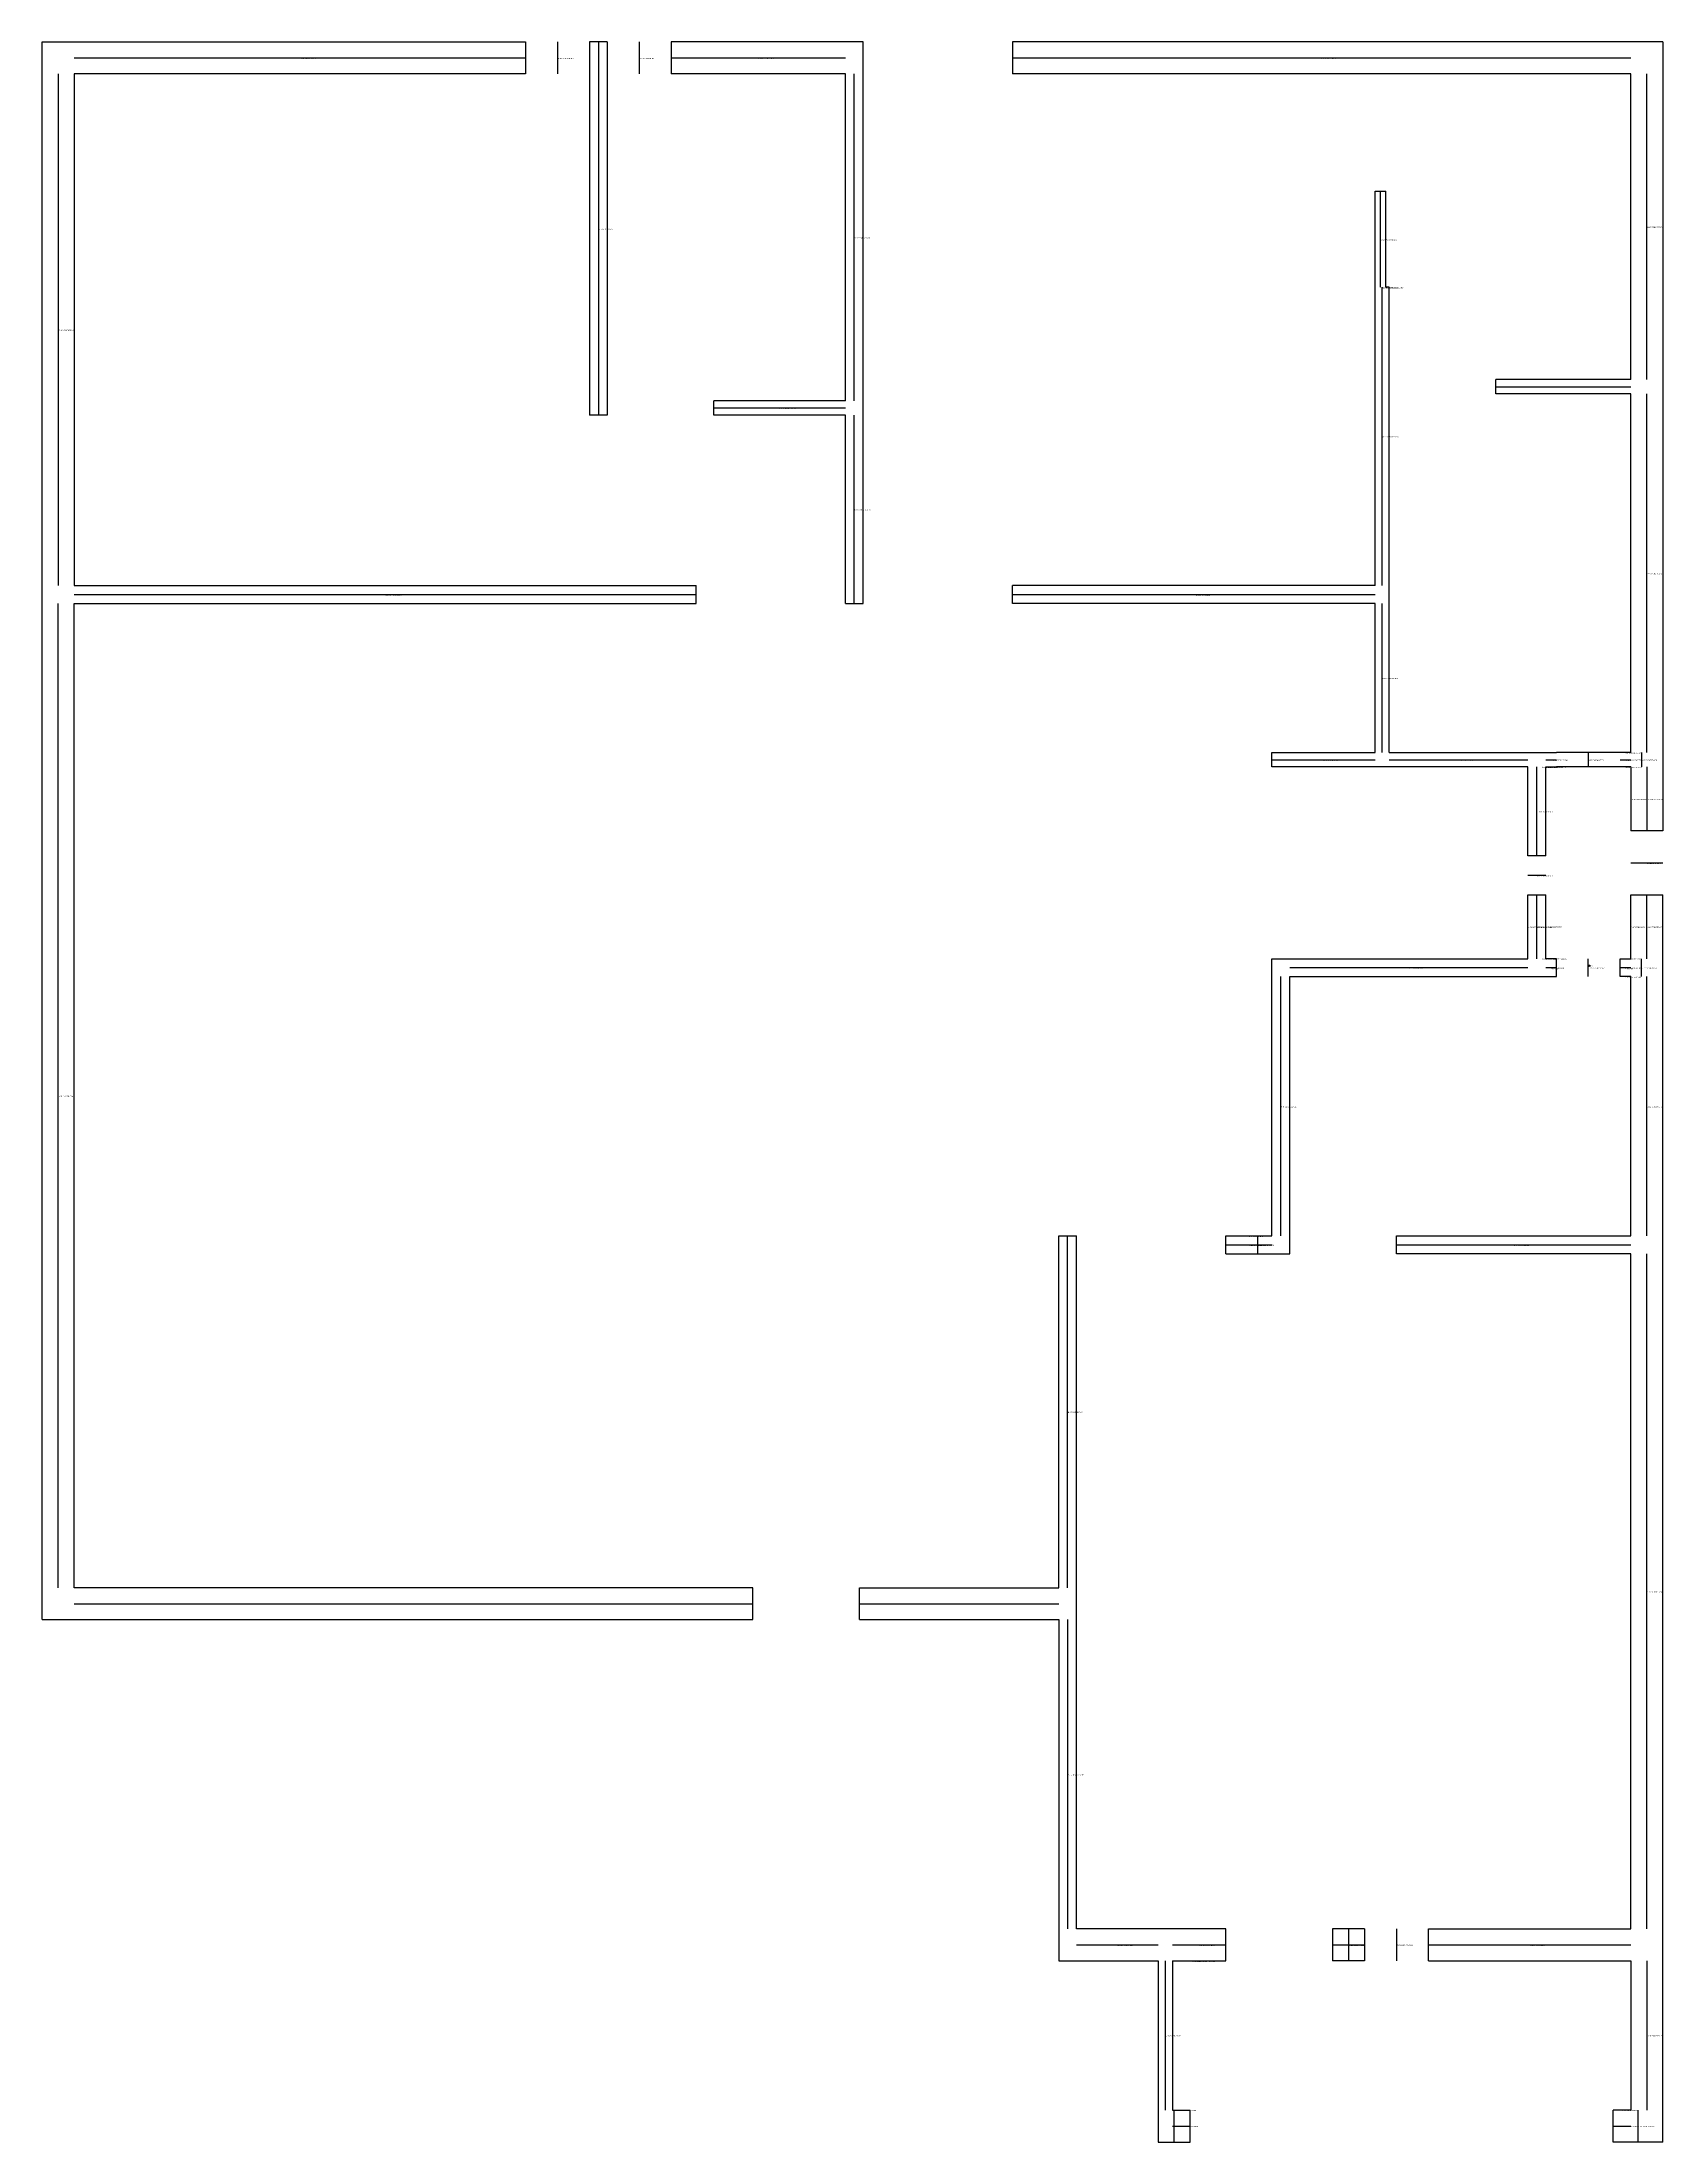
# Model space of a CAD drawing. Header units: metres. Extents: x 328 to 784, y 390 to 981.
import ezdxf

# ---------------------------------------------------------------- set-up
doc = ezdxf.new("R2010")
doc.units = ezdxf.units.M

msp = doc.modelspace()

# ---------------------------------------------------------------- linework, layer by layer
at = {"layer": 'centrelines'}
for p, q in [((337, 976.5), (464, 976.5)), ((473, 981), (473, 972)), ((484.5, 981), (484.5, 876)), ((496, 981), (496, 972)), ((505, 976.5), (554, 976.5)), ((601, 976.5), (775, 976.5)), ((332.5, 972), (332.5, 828)), ((556.5, 880), (556.5, 972)), ((779.5, 886), (779.5, 972)), ((704.5, 912), (704.5, 939)), ((704.5, 912), (704.5, 912)), ((705, 828), (705, 912)), ((705, 912), (705, 912)), ((706.5, 912), (706.5, 912)), ((737, 884), (775, 884)), ((779.5, 781), (779.5, 882)), ((517, 878), (554, 878)), ((556.5, 823), (556.5, 876)), ((332.5, 546), (332.5, 823)), ((337, 825.5), (512, 825.5)), ((601, 825.5), (703, 825.5)), ((705, 781), (705, 823)), ((763, 781), (763, 777)), ((773.5, 781), (773.5, 781)), ((778, 781), (778, 777)), ((674, 779), (703, 779)), ((707, 779), (746, 779)), ((748.5, 752), (748.5, 777)), ((750, 777), (750, 777)), ((751, 779), (754, 779)), ((752.5, 777), (752.5, 777)), ((772, 779), (775, 779)), ((773.5, 777), (773.5, 777)), ((779.5, 777), (779.5, 759)), ((775, 768), (775, 768)), ((746, 746.5), (751, 746.5)), ((775, 750), (784, 750)), ((748.5, 723), (748.5, 741)), ((779.5, 723), (779.5, 741)), ((746, 732), (746, 732)), ((751, 732), (751, 732)), ((775, 732), (775, 732)), ((750, 723), (750, 723)), ((752.5, 723), (752.5, 723)), ((763, 718), (763, 723)), ((773.5, 723), (773.5, 723)), ((778, 718), (778, 723)), ((676.5, 645), (676.5, 718)), ((679, 720.5), (746, 720.5)), ((751, 720.5), (754, 720.5)), ((772, 720.5), (775, 720.5)), ((773.5, 718), (773.5, 718)), ((779.5, 645), (779.5, 718)), ((616.5, 546), (616.5, 645)), ((667.5, 645), (667.5, 645)), ((670, 640), (670, 645)), ((661, 642.5), (674, 642.5)), ((709, 642.5), (775, 642.5)), ((779.5, 450), (779.5, 640)), ((337, 541.5), (528, 541.5)), ((558, 541.5), (614, 541.5)), ((616.5, 537), (616.5, 450)), ((695.5, 450), (695.5, 441)), ((709, 450), (709, 441)), ((619, 445.5), (642, 445.5)), ((646, 445.5), (661, 445.5)), ((691, 445.5), (700, 445.5)), ((718, 445.5), (775, 445.5)), ((644, 441), (644, 399)), ((651.5, 441), (651.5, 441)), ((653.5, 441), (653.5, 441)), ((779.5, 441), (779.5, 399)), ((646.5, 390), (646.5, 399)), ((648.5, 399), (648.5, 399)), ((772.5, 399), (772.5, 399)), ((777, 390), (777, 399)), ((646, 394.5), (651, 394.5)), ((770, 394.5), (775, 394.5))]:
    msp.add_line(p, q, dxfattribs=at)
at = {"layer": 'entity_location'}
msp.add_circle((763.26, 721.04), 0.2, dxfattribs=at)
at = {"layer": 'wall'}
for p, q in [((328, 537), (328, 981)), ((328, 981), (464, 981)), ((464, 981), (464, 972)), ((487, 981), (482, 981)), ((482, 981), (482, 876)), ((487, 981), (487, 876)), ((559, 981), (505, 981)), ((505, 981), (505, 972)), ((559, 823), (559, 981)), ((784, 981), (601, 981)), ((601, 981), (601, 972)), ((784, 981), (784, 759)), ((464, 972), (337, 972)), ((337, 972), (337, 828)), ((554, 972), (505, 972)), ((554, 880), (554, 972)), ((775, 972), (601, 972)), ((775, 886), (775, 972)), ((703, 912), (703, 939)), ((703, 939), (706, 939)), ((706, 912), (706, 939)), ((703, 828), (703, 912)), ((707, 912), (706, 912)), ((707, 781), (707, 912)), ((737, 882), (737, 886)), ((775, 886), (737, 886)), ((775, 882), (737, 882)), ((775, 781), (775, 882)), ((487, 876), (482, 876)), ((517, 876), (517, 880)), ((554, 880), (517, 880)), ((554, 876), (517, 876)), ((554, 823), (554, 876)), ((337, 828), (512, 828)), ((512, 823), (512, 828)), ((601, 823), (601, 828)), ((703, 828), (601, 828)), ((337, 546), (337, 823)), ((337, 823), (512, 823)), ((554, 823), (559, 823)), ((703, 823), (601, 823)), ((703, 781), (703, 823)), ((674, 777), (674, 781)), ((674, 781), (703, 781)), ((707, 781), (754, 781)), ((772, 781), (754, 781)), ((775, 781), (772, 781)), ((746, 777), (674, 777)), ((746, 752), (746, 777)), ((751, 752), (751, 777)), ((751, 777), (754, 777)), ((772, 777), (754, 777)), ((775, 777), (772, 777)), ((775, 777), (775, 759)), ((784, 759), (775, 759)), ((751, 752), (746, 752)), ((746, 723), (746, 741)), ((746, 741), (751, 741)), ((751, 723), (751, 741)), ((775, 723), (775, 741)), ((775, 741), (784, 741)), ((784, 390), (784, 741)), ((674, 645), (674, 723)), ((674, 723), (746, 723)), ((754, 723), (751, 723)), ((754, 718), (754, 723)), ((772, 718), (772, 723)), ((772, 723), (775, 723)), ((679, 640), (679, 718)), ((679, 718), (754, 718)), ((775, 718), (772, 718)), ((775, 645), (775, 718)), ((614, 546), (614, 645)), ((614, 645), (619, 645)), ((619, 450), (619, 645)), ((661, 640), (661, 645)), ((661, 645), (674, 645)), ((709, 640), (709, 645)), ((709, 645), (775, 645)), ((661, 640), (679, 640)), ((775, 640), (709, 640)), ((775, 450), (775, 640)), ((528, 546), (337, 546)), ((528, 537), (528, 546)), ((558, 537), (558, 546)), ((558, 546), (614, 546)), ((328, 537), (528, 537)), ((558, 537), (614, 537)), ((614, 537), (614, 441)), ((661, 450), (619, 450)), ((661, 441), (661, 450)), ((700, 450), (691, 450)), ((691, 450), (691, 441)), ((700, 450), (700, 441)), ((718, 441), (718, 450)), ((718, 450), (775, 450)), ((614, 441), (642, 441)), ((642, 441), (642, 390)), ((646, 441), (661, 441)), ((646, 441), (646, 399)), ((700, 441), (691, 441)), ((718, 441), (775, 441)), ((775, 441), (775, 399)), ((646, 399), (651, 399)), ((651, 390), (651, 399)), ((775, 399), (770, 399)), ((770, 390), (770, 399)), ((642, 390), (651, 390)), ((784, 390), (770, 390))]:
    msp.add_line(p, q, dxfattribs=at)

# ---------------------------------------------------------------- texts
at = {"layer": 'centrelines', "char_height": 0.3, "attachment_point": 1}
for s, insert in [('75 393.4637913253818', (400.5, 976.5)), ('74 383.70462030689026', (473, 976.5)), ('73 366.6146540509937', (496, 976.5)), ('69 330.22275549945704', (529.5, 976.5)), ('50 255.45563953775797', (688, 976.5)), ('65 318.9326532571458', (484.5, 928.5)), ('42 165.75319313905746', (779.5, 929)), ('51 260.7994113535406', (556.5, 926)), ('46 199.79169148682075', (704.5, 925.5)), ('45 199.79169148682075', (704.5, 912)), ('44 199.64521185308263', (705, 912)), ('43 199.21265648034034', (706.5, 912)), ('77 443.8390978654816', (332.5, 900)), ('40 162.95563953775797', (756, 884)), ('52 261.58088091585716', (535.5, 878)), ('38 121.79352681287664', (705, 870)), ('47 230.53067053008127', (556.5, 849.5)), ('29 62.116316156582506', (779.5, 831.5)), ('53 272.10706036168864', (424.5, 825.5)), ('37 120.59093026028528', (652, 825.5)), ('32 83.59924076790202', (705, 802)), ('28 60.82391954237364', (773.5, 781)), ('33 83.60650682829355', (688.5, 779)), ('27 60.47100174460199', (726.5, 779)), ('23 57.505169536511005', (750, 777)), ('26 58.690647561192854', (752.5, 779)), ('22 56.98067801377304', (752.5, 777)), ('20 55.95624066672258', (763, 779)), ('25 58.611046264797785', (773.5, 779)), ('21 56.885007446559044', (773.5, 777)), ('24 57.86466737544256', (778, 779)), ('17 34.29417822959359', (748.5, 764.5)), ('19 48.401182285221886', (775, 768)), ('18 41.28424146333759', (779.5, 768)), ('15 28.25388060097583', (748.5, 746.5)), ('16 31.24534242487974', (779.5, 750)), ('14 20.442894497756612', (746, 732)), ('8 14.88837020137425', (748.5, 732)), ('11 16.441357073527023', (751, 732)), ('9 16.0582813491576', (775, 732)), ('10 16.357950558813528', (779.5, 732)), ('6 13.402815127614481', (750, 723)), ('5 10.935657128468154', (752.5, 723)), ('3 10.42568952718315', (773.5, 723)), ('13 17.26795373163752', (712.5, 720.5)), ('2 9.275359035340323', (752.5, 720.5)), ('0 0.25937130271904607', (763, 720.5)), ('4 10.683567135542168', (773.5, 718)), ('1 8.757563493151716', (773.5, 720.5)), ('7 14.740628697280954', (778, 720.5)), ('76 430.75937130271905', (332.5, 684.5)), ('34 86.81276772150011', (676.5, 681.5)), ('12 16.523502991406154', (779.5, 681.5)), ('39 122.28083230990624', (667.5, 645)), ('35 118.89681209258418', (667.5, 642.5)), ('36 120.33310057457099', (670, 642.5)), ('30 78.54436046224203', (742, 642.5)), ('41 165.2908280071243', (616.5, 595.5)), ('31 82.65558894120085', (779.5, 545)), ('60 295.9445035129832', (432.5, 541.5)), ('48 233.48348398865056', (586, 541.5)), ('49 235.39464667473862', (616.5, 493.5)), ('62 301.0457269440586', (630.5, 445.5)), ('59 293.9075936442836', (653.5, 445.5)), ('56 279.38571498508213', (695.5, 445.5)), ('58 282.712650300904', (695.5, 445.5)), ('55 276.42200475460004', (709, 445.5)), ('54 275.544360462242', (746.5, 445.5)), ('63 301.5211450308007', (651.5, 441)), ('61 300.78557714005217', (653.5, 441)), ('64 304.3807508207869', (644, 420)), ('57 280.51488703309326', (779.5, 420)), ('70 341.8805104233492', (648.5, 399)), ('66 322.1769068761066', (772.5, 399)), ('71 342.55703305076173', (646.5, 394.5)), ('72 345.30187632704286', (648.5, 394.5)), ('68 326.6139241136686', (772.5, 394.5)), ('67 322.33736206423697', (777, 394.5))]:
    msp.add_mtext(s, dxfattribs=dict(at, insert=insert))
at = {"layer": 'chosen_line', "color": 3, "char_height": 0.5, "attachment_point": 1}
for insert in [(752.5, 720.5), (773.5, 720.5)]:
    msp.add_mtext('chosen', dxfattribs=dict(at, insert=insert))
at = {"layer": 'debug', "insert": (763.26, 721.04), "char_height": 0.2, "attachment_point": 1}
msp.add_mtext('763, 721', dxfattribs=at)

doc.saveas('drawing.dxf')
